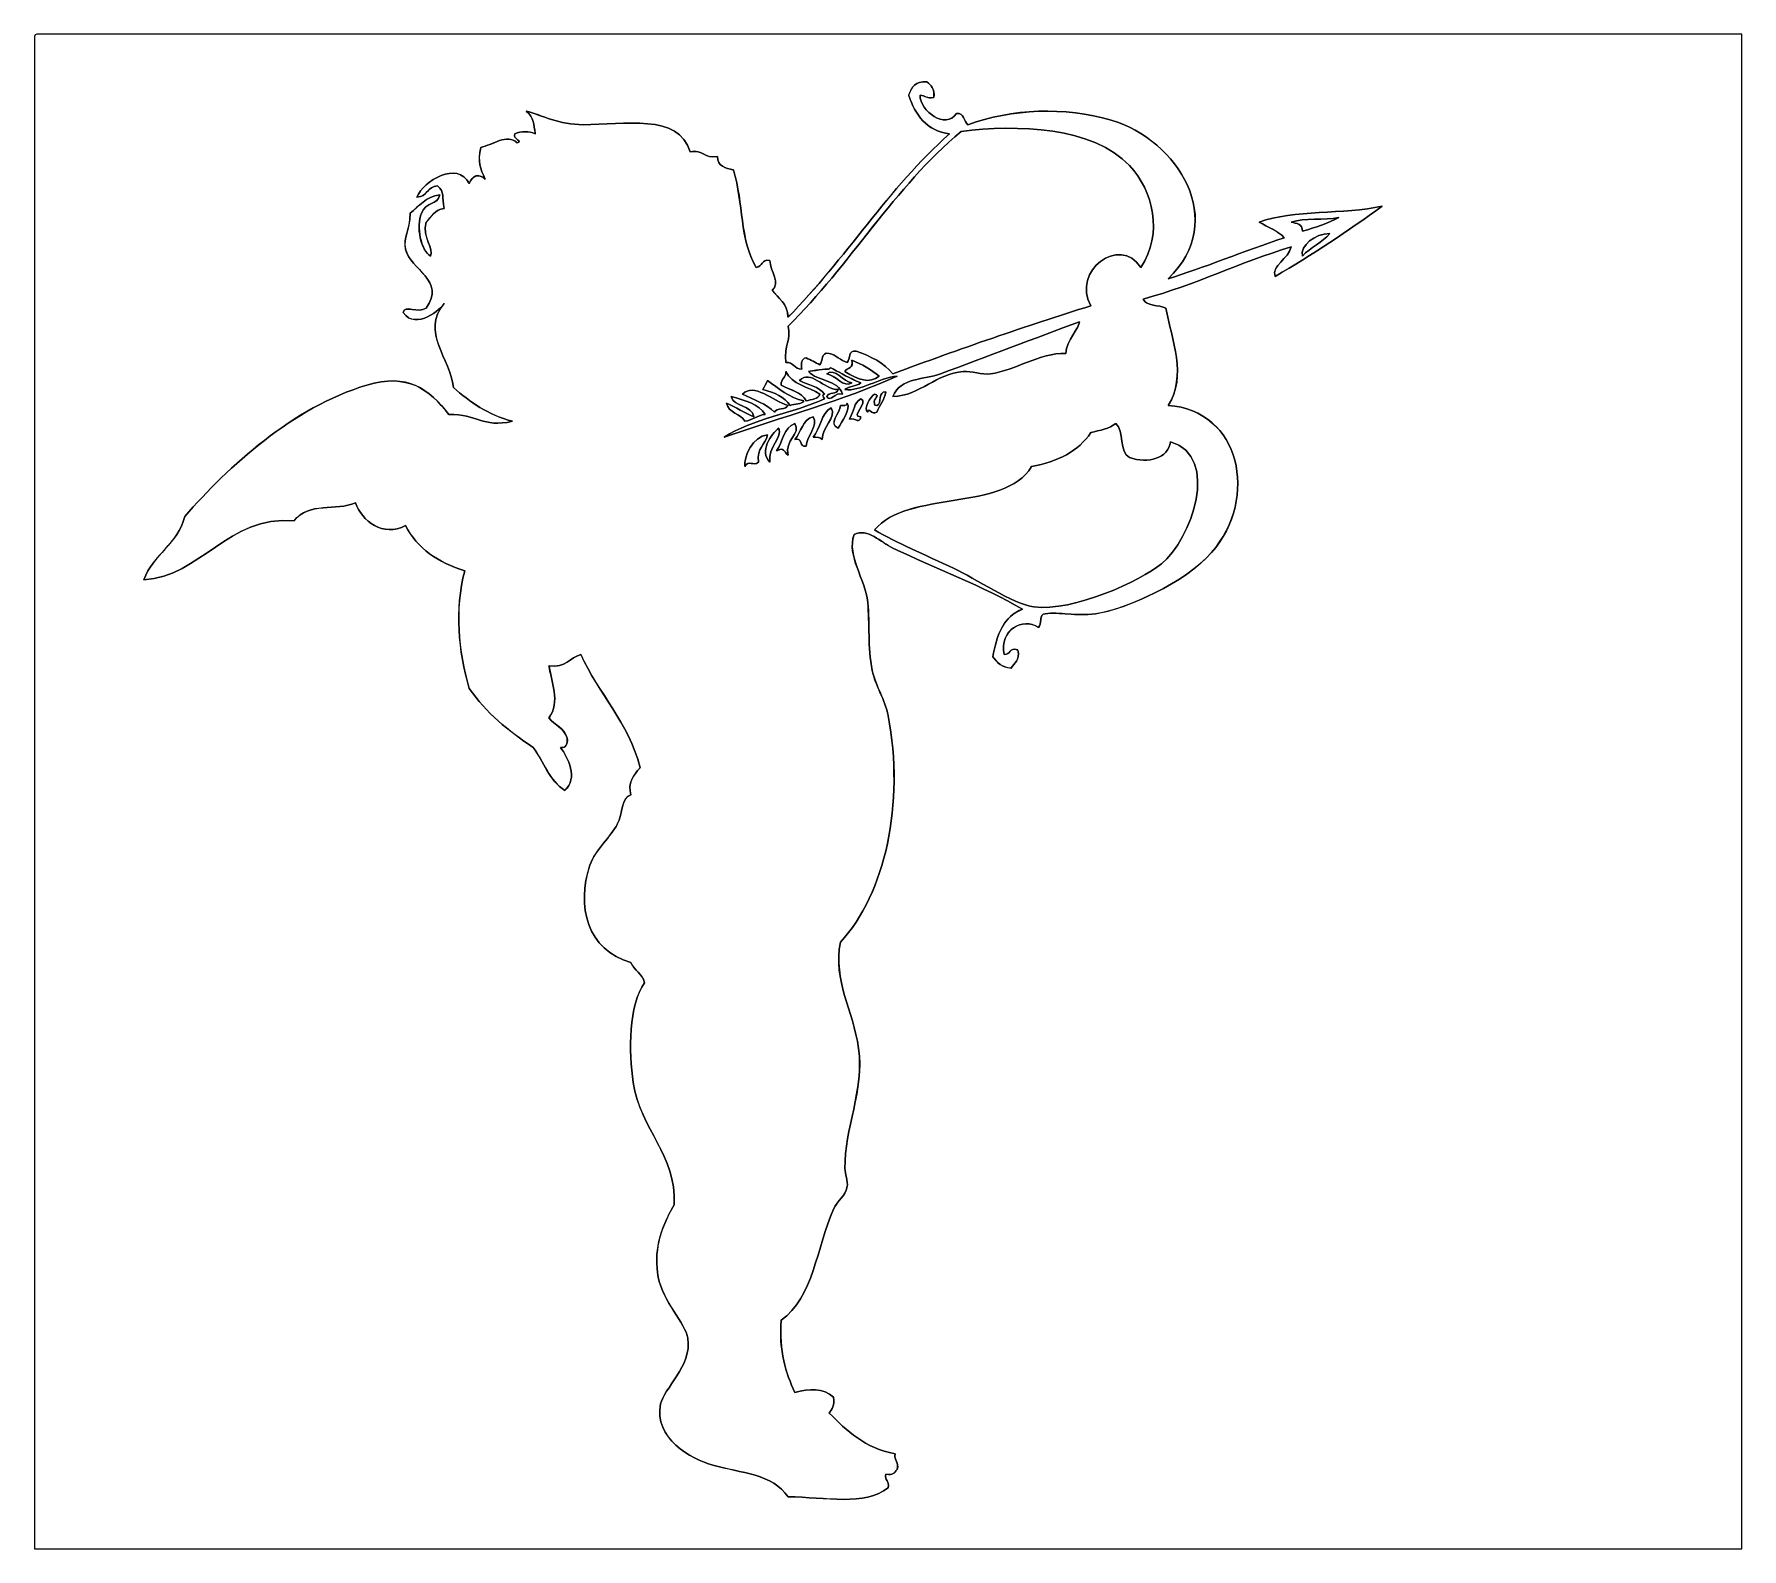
# Model space of a CAD drawing. Header units: centimetres. Extents: x -6.4 to 6.4, y -5.7 to 5.7.
import ezdxf

# ---------------------------------------------------------------- set-up
doc = ezdxf.new("R2010")
doc.units = ezdxf.units.CM
doc.header["$MEASUREMENT"] = 0
doc.layers.add('Layer 1', color=7, linetype='Continuous')

msp = doc.modelspace()

# ---------------------------------------------------------------- linework, layer by layer
at = {"layer": 'Layer 1', "color": 7}
for points, knots in [([(-6.42504, 5.715), (-2.13582, 5.715), (2.15384, 5.715), (6.44297, 5.715), (6.44297, 5.715), (6.44297, 1.905), (6.44297, -1.90503), (6.44297, -5.715), (6.44297, -5.715), (2.1478, -5.715), (-2.14707, -5.715), (-6.44224, -5.715), (-6.44224, -5.715), (-6.44224, -1.92209), (-6.44224, 1.87084), (-6.44224, 5.66375), (-6.44224, 5.66375), (-6.44369, 5.68799), (-6.44506, 5.71214), (-6.42504, 5.715)], [0, 0, 0, 0, 0.16666667, 0.16666667, 0.16666667, 0.16666667, 0.33333333, 0.33333333, 0.33333333, 0.33333333, 0.5, 0.5, 0.5, 0.5, 0.66666667, 0.66666667, 0.66666667, 0.66666667, 1, 1, 1, 1]), ([(1.68405, 5.06577), (1.33401, 5.16991), (0.92943, 5.15142), (0.60169, 5.03159), (0.60169, 5.03159), (0.56989, 5.05691), (0.57595, 5.11988), (0.51581, 5.11702), (0.51581, 5.11702), (0.43522, 4.99163), (0.23996, 5.13372), (0.24091, 5.2537), (0.24091, 5.2537), (0.28136, 5.2541), (0.2915, 5.22428), (0.34399, 5.23661), (0.34399, 5.23661), (0.355, 5.30448), (0.32219, 5.32882), (0.29248, 5.3562), (0.29248, 5.3562), (0.20633, 5.36213), (0.17479, 5.31376), (0.15503, 5.25367), (0.15503, 5.25367), (0.20707, 5.10609), (0.28526, 4.98451), (0.46428, 4.96321), (0.46428, 4.96321), (0.00232, 4.55697), (-0.32185, 4.01367), (-0.75553, 3.57931), (-0.75553, 3.57931), (-0.75841, 3.68464), (-0.83062, 3.72105), (-0.87578, 3.78434), (-0.87578, 3.78434), (-0.80749, 3.83091), (-0.89091, 3.92729), (-0.89295, 4.00646), (-0.89295, 4.00646), (-0.95841, 4.02027), (-0.94568, 3.95637), (-0.99603, 3.95521), (-0.99603, 3.95521), (-1.12279, 4.1682), (-1.08869, 4.43575), (-1.16785, 4.68988), (-1.16785, 4.68988), (-1.22788, 4.70422), (-1.28969, 4.71676), (-1.2881, 4.79238), (-1.2881, 4.79238), (-1.39139, 4.76939), (-1.39097, 4.84956), (-1.49426, 4.82656), (-1.49426, 4.82656), (-1.57927, 5.12168), (-1.99557, 5.03037), (-2.30174, 5.03159), (-2.30174, 5.03159), (-2.48139, 5.0323), (-2.61276, 5.10245), (-2.73124, 5.13412), (-2.73124, 5.13412), (-2.66808, 5.08311), (-2.67843, 5.03538), (-2.6625, 4.96325), (-2.6625, 4.96325), (-2.71108, 4.98431), (-2.76855, 4.98431), (-2.81712, 4.96325), (-2.81712, 4.96325), (-2.83979, 4.92049), (-2.7492, 4.90978), (-2.79995, 4.89491), (-2.79995, 4.89491), (-2.87909, 4.9695), (-2.98452, 4.87649), (-3.07483, 4.86073), (-3.07483, 4.86073), (-3.0992, 4.74881), (-3.07838, 4.70071), (-3.04049, 4.62155), (-3.04049, 4.62155), (-3.09343, 4.6682), (-3.13656, 4.64774), (-3.16074, 4.58737), (-3.16074, 4.58737), (-3.25086, 4.76329), (-3.5074, 4.60679), (-3.5559, 4.48484), (-3.5559, 4.48484), (-3.47713, 4.48624), (-3.47748, 4.56631), (-3.40128, 4.57027), (-3.40128, 4.57027), (-3.34291, 4.51915), (-3.36982, 4.48862), (-3.34974, 4.3994), (-3.34974, 4.3994), (-3.42237, 4.39189), (-3.44637, 4.33603), (-3.48716, 4.29687), (-3.48716, 4.29687), (-3.51804, 4.18027), (-3.42551, 4.09682), (-3.45282, 4.04059), (-3.45282, 4.04059), (-3.52786, 4.08676), (-3.56318, 4.25847), (-3.52153, 4.36521), (-3.52153, 4.36521), (-3.48814, 4.45078), (-3.39842, 4.42577), (-3.38408, 4.50189), (-3.38408, 4.50189), (-3.4911, 4.48871), (-3.53751, 4.41529), (-3.60741, 4.36521), (-3.60741, 4.36521), (-3.60849, 4.22339), (-3.6617, 4.18802), (-3.64178, 4.09184), (-3.64178, 4.09184), (-3.60955, 3.93632), (-3.33206, 3.8576), (-3.48716, 3.6476), (-3.48716, 3.6476), (-3.54516, 3.60513), (-3.65131, 3.67673), (-3.65898, 3.61344), (-3.65898, 3.61344), (-3.56217, 3.4758), (-3.3699, 3.64519), (-3.34973, 3.68178), (-3.34973, 3.68178), (-3.53327, 3.4676), (-3.30144, 3.2662), (-3.28099, 3.04964), (-3.28099, 3.04964), (-3.1569, 2.93955), (-3.02003, 2.84215), (-2.83432, 2.79336), (-2.83432, 2.79336), (-3.0662, 2.74089), (-3.09888, 2.85204), (-3.31536, 2.84461), (-3.31536, 2.84461), (-3.46347, 3.03807), (-3.62836, 3.15811), (-3.93385, 3.06673), (-3.93385, 3.06673), (-4.49418, 2.89909), (-4.97811, 2.45255), (-5.30828, 2.07579), (-5.30828, 2.07579), (-5.36009, 1.86534), (-5.54765, 1.78988), (-5.61753, 1.5974), (-5.61753, 1.5974), (-5.18692, 1.61944), (-4.98385, 2.08701), (-4.48363, 2.04161), (-4.48363, 2.04161), (-4.36959, 2.18761), (-4.16764, 2.11297), (-4.01976, 2.17829), (-4.01976, 2.17829), (-3.97399, 2.04372), (-3.80976, 1.91527), (-3.6418, 2.00742), (-3.6418, 2.00742), (-3.55473, 1.83203), (-3.39497, 1.72895), (-3.1951, 1.66571), (-3.1951, 1.66571), (-3.27381, 1.36636), (-3.24331, 1.0646), (-3.16076, 0.77729), (-3.16076, 0.77729), (-3.03569, 0.59412), (-2.86466, 0.45667), (-2.67969, 0.33305), (-2.67969, 0.33305), (-2.59844, 0.22592), (-2.55674, 0.07947), (-2.43916, 0.00843), (-2.43916, 0.00843), (-2.33833, 0.10029), (-2.41442, 0.25616), (-2.47353, 0.33305), (-2.47353, 0.33305), (-2.42826, 0.32792), (-2.41715, 0.35673), (-2.42199, 0.40139), (-2.42199, 0.40139), (-2.44279, 0.47751), (-2.51626, 0.50127), (-2.55941, 0.55517), (-2.55941, 0.55517), (-2.46956, 0.67024), (-2.5456, 0.84325), (-2.55941, 0.94813), (-2.55941, 0.94813), (-2.43318, 0.9308), (-2.40317, 1.00917), (-2.3189, 1.03356), (-2.3189, 1.03356), (-2.18499, 0.73389), (-1.95851, 0.5263), (-1.8722, 0.1793), (-1.8722, 0.1793), (-1.92178, 0.12517), (-1.96827, 0.05918), (-1.94091, -0.02573), (-1.94091, -0.02573), (-2.01756, -0.04991), (-2.00139, -0.16382), (-2.04399, -0.24785), (-2.04399, -0.24785), (-2.09048, -0.33953), (-2.20917, -0.43523), (-2.25015, -0.55538), (-2.25015, -0.55538), (-2.35479, -0.86206), (-2.27214, -1.20123), (-1.9409, -1.29005), (-1.9409, -1.29005), (-1.91762, -1.35231), (-1.85398, -1.37445), (-1.83782, -1.44383), (-1.83782, -1.44383), (-1.9586, -1.60787), (-1.9595, -1.96543), (-1.92373, -2.19559), (-1.92373, -2.19559), (-1.86687, -2.56127), (-1.59842, -2.73568), (-1.61448, -3.11819), (-1.61448, -3.11819), (-1.72833, -3.31369), (-1.76871, -3.47855), (-1.73473, -3.6649), (-1.73473, -3.6649), (-1.70176, -3.84582), (-1.52984, -4.01169), (-1.5114, -4.12623), (-1.5114, -4.12623), (-1.47809, -4.33298), (-1.69581, -4.5103), (-1.71756, -4.62172), (-1.71756, -4.62172), (-1.76862, -4.88321), (-1.48856, -5.03508), (-1.3224, -5.08302), (-1.3224, -5.08302), (-1.11351, -5.14329), (-0.8706, -5.14906), (-0.75545, -5.32223), (-0.75545, -5.32223), (-0.47105, -5.3249), (-0.17649, -5.39499), (0.00049, -5.25389), (0.00049, -5.25389), (0.01295, -5.20161), (-0.02914, -5.20365), (-0.01668, -5.15136), (-0.01668, -5.15136), (0.03809, -5.16597), (0.04854, -5.13646), (0.06923, -5.1172), (0.06923, -5.1172), (0.08301, -5.05793), (0.04362, -5.05153), (0.05206, -4.99758), (0.05206, -4.99758), (-0.17559, -4.9563), (-0.31084, -4.82314), (-0.44618, -4.69005), (-0.44618, -4.69005), (-0.4234, -4.66145), (-0.40065, -4.63279), (-0.41181, -4.57043), (-0.41181, -4.57043), (-0.49203, -4.49725), (-0.59411, -4.50592), (-0.70388, -4.53627), (-0.70388, -4.53627), (-0.77148, -4.38707), (-0.82593, -4.2248), (-0.80696, -3.98953), (-0.80696, -3.98953), (-0.56442, -3.82345), (-0.53907, -3.43557), (-0.4118, -3.15234), (-0.4118, -3.15234), (-0.38008, -3.0817), (-0.32213, -3.05876), (-0.30872, -2.9815), (-0.30872, -2.9815), (-0.30208, -2.94321), (-0.32523, -2.8835), (-0.32589, -2.84482), (-0.32589, -2.84482), (-0.3311, -2.54587), (-0.17865, -2.25255), (-0.22281, -1.93928), (-0.22281, -1.93928), (-0.26422, -1.64562), (-0.41641, -1.43231), (-0.36023, -1.1363), (-0.36023, -1.1363), (-0.02093, -0.77157), (0.12552, -0.09032), (0.00056, 0.57222), (0.00056, 0.57222), (-0.02145, 0.68893), (-0.09591, 0.79677), (-0.11969, 0.91393), (-0.11969, 0.91393), (-0.15546, 1.0899), (-0.13773, 1.26516), (-0.15406, 1.42651), (-0.15406, 1.42651), (-0.17277, 1.61132), (-0.31408, 1.77184), (-0.25714, 1.93906), (-0.25714, 1.93906), (-0.15266, 1.99203), (-0.0537, 1.87844), (0.03493, 1.83653), (0.03493, 1.83653), (0.36008, 1.68283), (0.72131, 1.54726), (1.01421, 1.37523), (1.01421, 1.37523), (0.87184, 1.32319), (0.81844, 1.18267), (0.79088, 1.01643), (0.79088, 1.01643), (0.82054, 0.97187), (0.85927, 0.93637), (0.92833, 0.931), (0.92833, 0.931), (0.95159, 0.9705), (0.99739, 0.98759), (0.97984, 1.06768), (0.97984, 1.06768), (0.91028, 1.09128), (0.92549, 1.03059), (0.87676, 1.0335), (0.87676, 1.0335), (0.83702, 1.21942), (1.01593, 1.31779), (1.13446, 1.23853), (1.13446, 1.23853), (1.16396, 1.26046), (1.1348, 1.34069), (1.18597, 1.34106), (1.18597, 1.34106), (1.28963, 1.35776), (1.41655, 1.31987), (1.56395, 1.34106), (1.56395, 1.34106), (1.80118, 1.37519), (2.24493, 1.57866), (2.44012, 1.80236), (2.44012, 1.80236), (2.80271, 2.21794), (2.65501, 2.87834), (2.1137, 2.9129), (2.1137, 2.9129), (2.25663, 3.13534), (2.1414, 3.40762), (2.09653, 3.64757), (2.09653, 3.64757), (2.04285, 3.67392), (1.94799, 3.65932), (1.92474, 3.71591), (1.92474, 3.71591), (2.32074, 3.82323), (2.65366, 3.9933), (3.04128, 4.10898), (3.04128, 4.10898), (3.02342, 4.02029), (2.89116, 3.96756), (2.92103, 3.88686), (2.92103, 3.88686), (3.20313, 4.05053), (3.46925, 4.2301), (3.72851, 4.4165), (3.72851, 4.4165), (3.44191, 4.35411), (3.05681, 4.38967), (2.8008, 4.29688), (2.8008, 4.29688), (2.86343, 4.25666), (2.94399, 4.23428), (2.98979, 4.17729), (2.98979, 4.17729), (2.69772, 4.08614), (2.36574, 3.94366), (2.1136, 3.86976), (2.1136, 3.86976), (2.57069, 4.30723), (2.18562, 4.91654), (1.68405, 5.06577)], [0, 0, 0, 0, 0.00970874, 0.00970874, 0.00970874, 0.00970874, 0.01941748, 0.01941748, 0.01941748, 0.01941748, 0.02912621, 0.02912621, 0.02912621, 0.02912621, 0.03883495, 0.03883495, 0.03883495, 0.03883495, 0.04854369, 0.04854369, 0.04854369, 0.04854369, 0.05825243, 0.05825243, 0.05825243, 0.05825243, 0.06796117, 0.06796117, 0.06796117, 0.06796117, 0.0776699, 0.0776699, 0.0776699, 0.0776699, 0.08737864, 0.08737864, 0.08737864, 0.08737864, 0.09708738, 0.09708738, 0.09708738, 0.09708738, 0.10679612, 0.10679612, 0.10679612, 0.10679612, 0.11650485, 0.11650485, 0.11650485, 0.11650485, 0.12621359, 0.12621359, 0.12621359, 0.12621359, 0.13592233, 0.13592233, 0.13592233, 0.13592233, 0.14563107, 0.14563107, 0.14563107, 0.14563107, 0.15533981, 0.15533981, 0.15533981, 0.15533981, 0.16504854, 0.16504854, 0.16504854, 0.16504854, 0.17475728, 0.17475728, 0.17475728, 0.17475728, 0.18446602, 0.18446602, 0.18446602, 0.18446602, 0.19417476, 0.19417476, 0.19417476, 0.19417476, 0.2038835, 0.2038835, 0.2038835, 0.2038835, 0.21359223, 0.21359223, 0.21359223, 0.21359223, 0.22330097, 0.22330097, 0.22330097, 0.22330097, 0.23300971, 0.23300971, 0.23300971, 0.23300971, 0.24271845, 0.24271845, 0.24271845, 0.24271845, 0.25242718, 0.25242718, 0.25242718, 0.25242718, 0.26213592, 0.26213592, 0.26213592, 0.26213592, 0.27184466, 0.27184466, 0.27184466, 0.27184466, 0.2815534, 0.2815534, 0.2815534, 0.2815534, 0.29126214, 0.29126214, 0.29126214, 0.29126214, 0.30097087, 0.30097087, 0.30097087, 0.30097087, 0.31067961, 0.31067961, 0.31067961, 0.31067961, 0.32038835, 0.32038835, 0.32038835, 0.32038835, 0.33009709, 0.33009709, 0.33009709, 0.33009709, 0.33980583, 0.33980583, 0.33980583, 0.33980583, 0.34951456, 0.34951456, 0.34951456, 0.34951456, 0.3592233, 0.3592233, 0.3592233, 0.3592233, 0.36893204, 0.36893204, 0.36893204, 0.36893204, 0.37864078, 0.37864078, 0.37864078, 0.37864078, 0.38834951, 0.38834951, 0.38834951, 0.38834951, 0.39805825, 0.39805825, 0.39805825, 0.39805825, 0.40776699, 0.40776699, 0.40776699, 0.40776699, 0.41747573, 0.41747573, 0.41747573, 0.41747573, 0.42718447, 0.42718447, 0.42718447, 0.42718447, 0.4368932, 0.4368932, 0.4368932, 0.4368932, 0.44660194, 0.44660194, 0.44660194, 0.44660194, 0.45631068, 0.45631068, 0.45631068, 0.45631068, 0.46601942, 0.46601942, 0.46601942, 0.46601942, 0.47572816, 0.47572816, 0.47572816, 0.47572816, 0.48543689, 0.48543689, 0.48543689, 0.48543689, 0.49514563, 0.49514563, 0.49514563, 0.49514563, 0.50485437, 0.50485437, 0.50485437, 0.50485437, 0.51456311, 0.51456311, 0.51456311, 0.51456311, 0.52427184, 0.52427184, 0.52427184, 0.52427184, 0.53398058, 0.53398058, 0.53398058, 0.53398058, 0.54368932, 0.54368932, 0.54368932, 0.54368932, 0.55339806, 0.55339806, 0.55339806, 0.55339806, 0.5631068, 0.5631068, 0.5631068, 0.5631068, 0.57281553, 0.57281553, 0.57281553, 0.57281553, 0.58252427, 0.58252427, 0.58252427, 0.58252427, 0.59223301, 0.59223301, 0.59223301, 0.59223301, 0.60194175, 0.60194175, 0.60194175, 0.60194175, 0.61165049, 0.61165049, 0.61165049, 0.61165049, 0.62135922, 0.62135922, 0.62135922, 0.62135922, 0.63106796, 0.63106796, 0.63106796, 0.63106796, 0.6407767, 0.6407767, 0.6407767, 0.6407767, 0.65048544, 0.65048544, 0.65048544, 0.65048544, 0.66019417, 0.66019417, 0.66019417, 0.66019417, 0.66990291, 0.66990291, 0.66990291, 0.66990291, 0.67961165, 0.67961165, 0.67961165, 0.67961165, 0.68932039, 0.68932039, 0.68932039, 0.68932039, 0.69902913, 0.69902913, 0.69902913, 0.69902913, 0.70873786, 0.70873786, 0.70873786, 0.70873786, 0.7184466, 0.7184466, 0.7184466, 0.7184466, 0.72815534, 0.72815534, 0.72815534, 0.72815534, 0.73786408, 0.73786408, 0.73786408, 0.73786408, 0.74757282, 0.74757282, 0.74757282, 0.74757282, 0.75728155, 0.75728155, 0.75728155, 0.75728155, 0.76699029, 0.76699029, 0.76699029, 0.76699029, 0.77669903, 0.77669903, 0.77669903, 0.77669903, 0.78640777, 0.78640777, 0.78640777, 0.78640777, 0.7961165, 0.7961165, 0.7961165, 0.7961165, 0.80582524, 0.80582524, 0.80582524, 0.80582524, 0.81553398, 0.81553398, 0.81553398, 0.81553398, 0.82524272, 0.82524272, 0.82524272, 0.82524272, 0.83495146, 0.83495146, 0.83495146, 0.83495146, 0.84466019, 0.84466019, 0.84466019, 0.84466019, 0.85436893, 0.85436893, 0.85436893, 0.85436893, 0.86407767, 0.86407767, 0.86407767, 0.86407767, 0.87378641, 0.87378641, 0.87378641, 0.87378641, 0.88349515, 0.88349515, 0.88349515, 0.88349515, 0.89320388, 0.89320388, 0.89320388, 0.89320388, 0.90291262, 0.90291262, 0.90291262, 0.90291262, 0.91262136, 0.91262136, 0.91262136, 0.91262136, 0.9223301, 0.9223301, 0.9223301, 0.9223301, 0.93203883, 0.93203883, 0.93203883, 0.93203883, 0.94174757, 0.94174757, 0.94174757, 0.94174757, 0.95145631, 0.95145631, 0.95145631, 0.95145631, 0.96116505, 0.96116505, 0.96116505, 0.96116505, 0.97087379, 0.97087379, 0.97087379, 0.97087379, 0.98058252, 0.98058252, 0.98058252, 0.98058252, 1, 1, 1, 1]), ([(1.90738, 3.95523), (1.74704, 4.19867), (1.38327, 3.92906), (1.52942, 3.66477), (1.52942, 3.66477), (1.04068, 3.51369), (0.54218, 3.33925), (0.03474, 3.15222), (0.03474, 3.15222), (-0.03122, 3.23469), (-0.13062, 3.28393), (-0.24016, 3.32309), (-0.24016, 3.32309), (-0.30374, 3.33505), (-0.283, 3.26319), (-0.30887, 3.23766), (-0.30887, 3.23766), (-0.36232, 3.25287), (-0.38891, 3.29476), (-0.44632, 3.306), (-0.44632, 3.306), (-0.5099, 3.31799), (-0.48916, 3.2461), (-0.51506, 3.22057), (-0.51506, 3.22057), (-0.55014, 3.23692), (-0.58303, 3.25547), (-0.61814, 3.27182), (-0.61814, 3.27182), (-0.65568, 3.26931), (-0.65502, 3.22877), (-0.65251, 3.18639), (-0.65251, 3.18639), (-0.70982, 3.18634), (-0.71114, 3.24198), (-0.77276, 3.23764), (-0.77276, 3.23764), (-0.78871, 3.36996), (-0.7277, 3.40766), (-0.75559, 3.51101), (-0.75559, 3.51101), (-0.2891, 3.96969), (0.04581, 4.55926), (0.5501, 4.98035), (0.5501, 4.98035), (0.97079, 5.03642), (1.54996, 5.01427), (1.82145, 4.72405), (1.82145, 4.72405), (1.99951, 4.53377), (2.07854, 4.21055), (1.90738, 3.95523)], [0, 0, 0, 0, 0.07142857, 0.07142857, 0.07142857, 0.07142857, 0.14285714, 0.14285714, 0.14285714, 0.14285714, 0.21428571, 0.21428571, 0.21428571, 0.21428571, 0.28571429, 0.28571429, 0.28571429, 0.28571429, 0.35714286, 0.35714286, 0.35714286, 0.35714286, 0.42857143, 0.42857143, 0.42857143, 0.42857143, 0.5, 0.5, 0.5, 0.5, 0.57142857, 0.57142857, 0.57142857, 0.57142857, 0.64285714, 0.64285714, 0.64285714, 0.64285714, 0.71428571, 0.71428571, 0.71428571, 0.71428571, 0.78571429, 0.78571429, 0.78571429, 0.78571429, 0.85714286, 0.85714286, 0.85714286, 0.85714286, 1, 1, 1, 1]), ([(3.40209, 4.3311), (3.31885, 4.28858), (3.22588, 4.25575), (3.12719, 4.22857), (3.12719, 4.22857), (3.12968, 4.28228), (3.08314, 4.28725), (3.04128, 4.29691), (3.04128, 4.29691), (3.14087, 4.3289), (3.29144, 4.31014), (3.40209, 4.3311)], [0, 0, 0, 0, 0.25, 0.25, 0.25, 0.25, 0.5, 0.5, 0.5, 0.5, 1, 1, 1, 1]), ([(3.33335, 4.21151), (3.27766, 4.14161), (3.18674, 4.10671), (3.12719, 4.04064), (3.12719, 4.04064), (3.106, 4.11906), (3.2218, 4.20822), (3.33335, 4.21151)], [0, 0, 0, 0, 0.33333333, 0.33333333, 0.33333333, 0.33333333, 1, 1, 1, 1]), ([(1.44351, 3.54518), (1.44444, 3.49824), (1.34564, 3.40365), (1.34043, 3.30597), (1.34043, 3.30597), (1.13824, 3.31012), (0.96136, 3.17685), (0.77345, 3.15219), (0.77345, 3.15219), (0.70423, 3.14309), (0.63251, 3.17322), (0.56729, 3.16928), (0.56729, 3.16928), (0.36229, 3.15682), (0.24791, 2.98661), (0.03471, 2.98135), (0.03471, 2.98135), (0.093, 3.12417), (0.27519, 3.10719), (0.3955, 3.15222), (0.3955, 3.15222), (0.73806, 3.28038), (1.11342, 3.42022), (1.44351, 3.54518)], [0, 0, 0, 0, 0.14285714, 0.14285714, 0.14285714, 0.14285714, 0.28571429, 0.28571429, 0.28571429, 0.28571429, 0.42857143, 0.42857143, 0.42857143, 0.42857143, 0.57142857, 0.57142857, 0.57142857, 0.57142857, 0.71428571, 0.71428571, 0.71428571, 0.71428571, 1, 1, 1, 1]), ([(-0.27451, 3.25475), (-0.19662, 3.22398), (-0.12888, 3.18313), (-0.06835, 3.13513), (-0.06835, 3.13513), (-0.1423, 3.07422), (-0.22435, 3.10661), (-0.32603, 3.16931), (-0.32603, 3.16931), (-0.3107, 3.19958), (-0.25633, 3.19106), (-0.27451, 3.25475)], [0, 0, 0, 0, 0.25, 0.25, 0.25, 0.25, 0.5, 0.5, 0.5, 0.5, 1, 1, 1, 1]), ([(-0.20579, 3.08388), (-0.23402, 3.05501), (-0.299, 3.06269), (-0.32604, 3.0326), (-0.32604, 3.0326), (-0.21309, 3.01731), (-0.07082, 3.12031), (0.06912, 3.13513), (0.06912, 3.13513), (-0.33598, 2.95138), (-0.80043, 2.82668), (-1.2366, 2.67383), (-1.2366, 2.67383), (-1.02692, 2.81271), (-0.71788, 2.85277), (-0.48069, 2.96429), (-0.48069, 2.96429), (-0.49125, 2.9795), (-0.50143, 2.99485), (-0.48069, 2.99845), (-0.48069, 2.99845), (-0.51913, 3.05703), (-0.60475, 3.06867), (-0.66968, 3.10098), (-0.66968, 3.10098), (-0.5853, 3.19041), (-0.48542, 3.03055), (-0.37761, 3.03264), (-0.37761, 3.03264), (-0.38319, 2.99263), (-0.45257, 3.01605), (-0.46352, 2.98139), (-0.46352, 2.98139), (-0.43415, 2.93157), (-0.401, 3.0201), (-0.34324, 2.99848), (-0.34324, 2.99848), (-0.37626, 3.10802), (-0.53406, 3.09347), (-0.60094, 3.16935), (-0.60094, 3.16935), (-0.61663, 3.16885), (-0.4869, 3.18779), (-0.46352, 3.18644), (-0.46352, 3.18644), (-0.41851, 3.18385), (-0.46188, 3.21184), (-0.41198, 3.18644), (-0.41198, 3.18644), (-0.35721, 3.15852), (-0.2939, 3.11774), (-0.20579, 3.08388)], [0, 0, 0, 0, 0.07142857, 0.07142857, 0.07142857, 0.07142857, 0.14285714, 0.14285714, 0.14285714, 0.14285714, 0.21428571, 0.21428571, 0.21428571, 0.21428571, 0.28571429, 0.28571429, 0.28571429, 0.28571429, 0.35714286, 0.35714286, 0.35714286, 0.35714286, 0.42857143, 0.42857143, 0.42857143, 0.42857143, 0.5, 0.5, 0.5, 0.5, 0.57142857, 0.57142857, 0.57142857, 0.57142857, 0.64285714, 0.64285714, 0.64285714, 0.64285714, 0.71428571, 0.71428571, 0.71428571, 0.71428571, 0.78571429, 0.78571429, 0.78571429, 0.78571429, 0.85714286, 0.85714286, 0.85714286, 0.85714286, 1, 1, 1, 1]), ([(-0.91017, 3.10097), (-0.82812, 3.0402), (-0.75049, 2.97503), (-0.63529, 2.94719), (-0.63529, 2.94719), (-0.65265, 2.91891), (-0.70826, 2.92864), (-0.73837, 2.91301), (-0.73837, 2.91301), (-0.78285, 2.97696), (-0.85555, 3.01286), (-0.94453, 3.0326), (-0.94453, 3.0326), (-0.93559, 3.0579), (-0.91911, 3.07568), (-0.91017, 3.10097)], [0, 0, 0, 0, 0.2, 0.2, 0.2, 0.2, 0.4, 0.4, 0.4, 0.4, 0.6, 0.6, 0.6, 0.6, 1, 1, 1, 1]), ([(-0.51504, 2.99844), (-0.52496, 2.95706), (-0.57989, 2.96045), (-0.61812, 2.94719), (-0.61812, 2.94719), (-0.65138, 3.01662), (-0.7434, 3.02762), (-0.80711, 3.06678), (-0.80711, 3.06678), (-0.81158, 3.11681), (-0.76827, 3.11927), (-0.77277, 3.16931), (-0.77277, 3.16931), (-0.72689, 3.07253), (-0.60254, 3.05382), (-0.51504, 2.99844)], [0, 0, 0, 0, 0.2, 0.2, 0.2, 0.2, 0.4, 0.4, 0.4, 0.4, 0.6, 0.6, 0.6, 0.6, 1, 1, 1, 1]), ([(-0.4635, 3.15222), (-0.39775, 3.14299), (-0.33422, 3.04234), (-0.27451, 3.08388), (-0.27451, 3.08388), (-0.34081, 3.09253), (-0.39828, 3.19921), (-0.4635, 3.15222)], [0, 0, 0, 0, 0.33333333, 0.33333333, 0.33333333, 0.33333333, 1, 1, 1, 1]), ([(-1.01325, 2.8276), (-1.02905, 2.9201), (-1.16208, 2.89602), (-1.18507, 2.98138), (-1.18507, 2.98138), (-1.085, 2.94992), (-0.97671, 2.92661), (-0.92737, 2.8447), (-0.92737, 2.8447), (-0.99053, 2.83917), (-1.02243, 2.80255), (-1.08199, 2.79345), (-1.08199, 2.79345), (-1.1117, 2.85502), (-1.20597, 2.85237), (-1.21941, 2.93013), (-1.21941, 2.93013), (-1.14641, 2.9002), (-1.08815, 2.85565), (-1.01325, 2.8276)], [0, 0, 0, 0, 0.16666667, 0.16666667, 0.16666667, 0.16666667, 0.33333333, 0.33333333, 0.33333333, 0.33333333, 0.5, 0.5, 0.5, 0.5, 0.66666667, 0.66666667, 0.66666667, 0.66666667, 1, 1, 1, 1]), ([(-0.75554, 2.91304), (-0.77004, 2.87621), (-0.84412, 2.89862), (-0.85862, 2.86179), (-0.85862, 2.86179), (-0.91725, 2.92876), (-1.01652, 2.95535), (-1.09913, 2.99847), (-1.09913, 2.99847), (-1.01539, 3.08801), (-0.86728, 2.94764), (-0.75554, 2.91304)], [0, 0, 0, 0, 0.25, 0.25, 0.25, 0.25, 0.5, 0.5, 0.5, 0.5, 1, 1, 1, 1]), ([(-0.20579, 2.96429), (-0.14441, 2.93786), (-0.29099, 2.82427), (-0.20579, 2.82761), (-0.20579, 2.82761), (-0.22151, 2.77025), (-0.23773, 2.81914), (-0.2917, 2.81052), (-0.2917, 2.81052), (-0.24773, 2.88436), (-0.26636, 2.9228), (-0.20579, 2.96429)], [0, 0, 0, 0, 0.25, 0.25, 0.25, 0.25, 0.5, 0.5, 0.5, 0.5, 1, 1, 1, 1]), ([(-0.0168, 3.01554), (-0.02752, 2.95217), (-0.06509, 2.9155), (-0.08554, 2.86176), (-0.08554, 2.86176), (-0.12467, 2.83829), (-0.1501, 2.90581), (-0.15425, 2.86176), (-0.15425, 2.86176), (-0.18944, 2.89237), (-0.13385, 2.97714), (-0.10274, 2.99844), (-0.10274, 2.99844), (-0.05128, 2.9872), (-0.11914, 2.96193), (-0.10274, 2.9301), (-0.10274, 2.9301), (-0.10589, 2.91557), (-0.09602, 2.91399), (-0.08557, 2.91301), (-0.08557, 2.91301), (-0.04159, 2.92627), (-0.0817, 3.02316), (-0.0168, 3.01554)], [0, 0, 0, 0, 0.14285714, 0.14285714, 0.14285714, 0.14285714, 0.28571429, 0.28571429, 0.28571429, 0.28571429, 0.42857143, 0.42857143, 0.42857143, 0.42857143, 0.57142857, 0.57142857, 0.57142857, 0.57142857, 0.71428571, 0.71428571, 0.71428571, 0.71428571, 1, 1, 1, 1]), ([(-0.42913, 2.89594), (-0.38997, 2.82225), (-0.49813, 2.74859), (-0.49787, 2.65673), (-0.49787, 2.65673), (-0.51314, 2.66999), (-0.53666, 2.67509), (-0.56658, 2.67382), (-0.56658, 2.67382), (-0.50932, 2.73653), (-0.50824, 2.85501), (-0.42913, 2.89594)], [0, 0, 0, 0, 0.25, 0.25, 0.25, 0.25, 0.5, 0.5, 0.5, 0.5, 1, 1, 1, 1]), ([(-0.30885, 2.9301), (-0.28115, 2.8847), (-0.34933, 2.78871), (-0.37759, 2.74217), (-0.37759, 2.74217), (-0.45736, 2.77561), (-0.36068, 2.85388), (-0.36042, 2.91304), (-0.36042, 2.91304), (-0.33605, 2.91155), (-0.31176, 2.91021), (-0.30885, 2.9301)], [0, 0, 0, 0, 0.25, 0.25, 0.25, 0.25, 0.5, 0.5, 0.5, 0.5, 1, 1, 1, 1]), ([(-0.82428, 2.74217), (-0.79232, 2.66999), (-0.91051, 2.60051), (-0.89299, 2.48589), (-0.89299, 2.48589), (-0.97491, 2.5627), (-0.88434, 2.69983), (-0.82428, 2.74217)], [0, 0, 0, 0, 0.33333333, 0.33333333, 0.33333333, 0.33333333, 1, 1, 1, 1]), ([(-0.704, 2.77635), (-0.65495, 2.69846), (-0.78396, 2.65133), (-0.75554, 2.53717), (-0.75554, 2.53717), (-0.7898, 2.56929), (-0.78263, 2.59921), (-0.84145, 2.57133), (-0.84145, 2.57133), (-0.79267, 2.63671), (-0.79142, 2.74936), (-0.704, 2.77635)], [0, 0, 0, 0, 0.25, 0.25, 0.25, 0.25, 0.5, 0.5, 0.5, 0.5, 1, 1, 1, 1]), ([(-0.56655, 2.8276), (-0.52223, 2.76005), (-0.61531, 2.68298), (-0.61809, 2.60548), (-0.61809, 2.60548), (-0.6768, 2.59265), (-0.63992, 2.67491), (-0.704, 2.65673), (-0.704, 2.65673), (-0.65548, 2.711), (-0.64738, 2.80546), (-0.56655, 2.8276)], [0, 0, 0, 0, 0.25, 0.25, 0.25, 0.25, 0.5, 0.5, 0.5, 0.5, 1, 1, 1, 1]), ([(1.82147, 2.52008), (1.96091, 2.47325), (2.1145, 2.51225), (2.13072, 2.63967), (2.13072, 2.63967), (2.50997, 2.52434), (2.29032, 1.90402), (2.06198, 1.71707), (2.06198, 1.71707), (1.90625, 1.58957), (1.3983, 1.35531), (1.0999, 1.39245), (1.0999, 1.39245), (0.9448, 1.41176), (0.65093, 1.61219), (0.49858, 1.68291), (0.49858, 1.68291), (0.27175, 1.78819), (0.06776, 1.87539), (-0.10277, 1.97337), (-0.10277, 1.97337), (0.14731, 2.27711), (0.87296, 2.10788), (1.0827, 2.45176), (1.0827, 2.45176), (1.27952, 2.48952), (1.43634, 2.56707), (1.5294, 2.70804), (1.5294, 2.70804), (1.59867, 2.72458), (1.66947, 2.7396), (1.71839, 2.77638), (1.71839, 2.77638), (1.78387, 2.72185), (1.74053, 2.55916), (1.82147, 2.52008)], [0, 0, 0, 0, 0.1, 0.1, 0.1, 0.1, 0.2, 0.2, 0.2, 0.2, 0.3, 0.3, 0.3, 0.3, 0.4, 0.4, 0.4, 0.4, 0.5, 0.5, 0.5, 0.5, 0.6, 0.6, 0.6, 0.6, 0.7, 0.7, 0.7, 0.7, 0.8, 0.8, 0.8, 0.8, 1, 1, 1, 1]), ([(-0.91017, 2.69092), (-0.92525, 2.6148), (-0.99375, 2.59181), (-0.97891, 2.48589), (-0.97891, 2.48589), (-1.01778, 2.44932), (-1.05445, 2.50812), (-1.08199, 2.45171), (-1.08199, 2.45171), (-1.08696, 2.52537), (-1.02642, 2.68097), (-0.91017, 2.69092)], [0, 0, 0, 0, 0.25, 0.25, 0.25, 0.25, 0.5, 0.5, 0.5, 0.5, 1, 1, 1, 1])]:
    msp.add_open_spline(points, degree=3, knots=knots, dxfattribs=at)
at = {"layer": 'Layer 1'}
for points, knots in [([(2.11354, 3.8698), (2.36569, 3.9437), (2.69766, 4.08618), (2.98973, 4.17733), (2.98973, 4.17733), (2.94396, 4.23432), (2.86339, 4.25671), (2.80074, 4.29692), (2.80074, 4.29692), (3.05678, 4.38968), (3.44185, 4.35415), (3.72845, 4.41654), (3.72845, 4.41654), (3.46918, 4.23014), (3.20309, 4.05057), (2.92097, 3.8869), (2.92097, 3.8869), (2.8911, 3.9676), (3.02336, 4.0203), (3.04122, 4.10902), (3.04122, 4.10902), (2.65361, 3.99334), (2.32068, 3.82327), (1.92452, 3.71606), (1.92452, 3.71606), (1.94778, 3.65947), (2.04263, 3.67407), (2.09631, 3.64772), (2.09631, 3.64772), (2.14118, 3.40777), (2.25644, 3.13549), (2.11348, 2.91305), (2.11348, 2.91305), (2.65479, 2.8785), (2.80248, 2.2181), (2.4399, 1.80251), (2.4399, 1.80251), (2.24472, 1.5788), (1.80096, 1.37531), (1.56373, 1.34121), (1.56373, 1.34121), (1.41633, 1.32002), (1.28941, 1.35791), (1.18575, 1.34121), (1.18575, 1.34121), (1.13455, 1.34087), (1.16374, 1.26062), (1.13424, 1.23868), (1.13424, 1.23868), (1.01571, 1.31795), (0.8368, 1.2196), (0.87654, 1.03365), (0.87654, 1.03365), (0.92528, 1.03074), (0.91006, 1.09144), (0.97962, 1.06783), (0.97962, 1.06783), (0.99716, 0.98774), (0.95136, 0.97065), (0.92811, 0.93115), (0.92811, 0.93115), (0.85905, 0.93652), (0.82032, 0.97203), (0.79066, 1.01658), (0.79066, 1.01658), (0.81823, 1.18279), (0.87165, 1.32331), (1.01399, 1.37538), (1.01399, 1.37538), (0.72112, 1.54741), (0.35986, 1.68298), (0.03471, 1.83668), (0.03471, 1.83668), (-0.05393, 1.87856), (-0.15288, 1.99218), (-0.25736, 1.93921), (-0.25736, 1.93921), (-0.31427, 1.77199), (-0.17298, 1.61147), (-0.15428, 1.42666), (-0.15428, 1.42666), (-0.13796, 1.26532), (-0.15568, 1.09008), (-0.11991, 0.91408), (-0.11991, 0.91408), (-0.09612, 0.79695), (-0.02167, 0.6891), (0.00034, 0.57237), (0.00034, 0.57237), (0.12533, -0.0902), (-0.02114, -0.77145), (-0.36045, -1.13615), (-0.36045, -1.13615), (-0.41662, -1.43217), (-0.26443, -1.64547), (-0.22303, -1.93913), (-0.22303, -1.93913), (-0.17884, -2.2524), (-0.33132, -2.54571), (-0.32611, -2.84467), (-0.32611, -2.84467), (-0.32545, -2.88335), (-0.3023, -2.94307), (-0.30894, -2.98135), (-0.30894, -2.98135), (-0.32238, -3.05861), (-0.3803, -3.08155), (-0.41202, -3.15219), (-0.41202, -3.15219), (-0.53928, -3.43543), (-0.56463, -3.82328), (-0.80718, -3.98938), (-0.80718, -3.98938), (-0.82615, -4.22465), (-0.7717, -4.38692), (-0.7041, -4.53612), (-0.7041, -4.53612), (-0.59432, -4.50577), (-0.49227, -4.49709), (-0.41203, -4.57028), (-0.41203, -4.57028), (-0.40086, -4.63262), (-0.42362, -4.66127), (-0.4464, -4.6899), (-0.4464, -4.6899), (-0.31107, -4.82299), (-0.17581, -4.95615), (0.05184, -4.99743), (0.05184, -4.99743), (0.04343, -5.05135), (0.0828, -5.05776), (0.06901, -5.11705), (0.06901, -5.11705), (0.04832, -5.13634), (0.03787, -5.16581), (-0.0169, -5.15121), (-0.0169, -5.15121), (-0.02936, -5.20349), (0.01273, -5.20145), (0.00027, -5.25374), (0.00027, -5.25374), (-0.17668, -5.39484), (-0.47127, -5.32475), (-0.75567, -5.32208), (-0.75567, -5.32208), (-0.87082, -5.14891), (-1.11373, -5.14314), (-1.32262, -5.08287), (-1.32262, -5.08287), (-1.48878, -5.03493), (-1.76881, -4.88306), (-1.71778, -4.62157), (-1.71778, -4.62157), (-1.69603, -4.51015), (-1.47831, -4.33286), (-1.51162, -4.12608), (-1.51162, -4.12608), (-1.53006, -4.01157), (-1.70199, -3.84567), (-1.73495, -3.66475), (-1.73495, -3.66475), (-1.76892, -3.4784), (-1.72855, -3.31354), (-1.6147, -3.11804), (-1.6147, -3.11804), (-1.59867, -2.73553), (-1.86709, -2.56112), (-1.92395, -2.19544), (-1.92395, -2.19544), (-1.95972, -1.96531), (-1.95882, -1.60772), (-1.83804, -1.44368), (-1.83804, -1.44368), (-1.85421, -1.37433), (-1.91784, -1.35219), (-1.94112, -1.2899), (-1.94112, -1.2899), (-2.27235, -1.20108), (-2.35501, -0.86191), (-2.25037, -0.55523), (-2.25037, -0.55523), (-2.20939, -0.43508), (-2.09069, -0.33938), (-2.04421, -0.2477), (-2.04421, -0.2477), (-2.00161, -0.16369), (-2.01778, -0.04979), (-1.94113, -0.02558), (-1.94113, -0.02558), (-1.96849, 0.05932), (-1.922, 0.12531), (-1.87242, 0.17945), (-1.87242, 0.17945), (-1.95873, 0.52645), (-2.18521, 0.73404), (-2.31912, 1.03371), (-2.31912, 1.03371), (-2.40339, 1.00932), (-2.43339, 0.93095), (-2.55963, 0.94828), (-2.55963, 0.94828), (-2.54582, 0.8434), (-2.46978, 0.67039), (-2.55963, 0.55532), (-2.55963, 0.55532), (-2.51645, 0.50145), (-2.44298, 0.47769), (-2.42221, 0.40154), (-2.42221, 0.40154), (-2.41737, 0.35688), (-2.42848, 0.32807), (-2.47375, 0.3332), (-2.47375, 0.3332), (-2.41467, 0.25631), (-2.33855, 0.10045), (-2.43938, 0.00858), (-2.43938, 0.00858), (-2.55693, 0.07962), (-2.59866, 0.22607), (-2.67991, 0.3332), (-2.67991, 0.3332), (-2.86485, 0.45681), (-3.03591, 0.59426), (-3.16098, 0.77744), (-3.16098, 0.77744), (-3.24356, 1.06475), (-3.27404, 1.36651), (-3.19532, 1.66586), (-3.19532, 1.66586), (-3.39519, 1.7291), (-3.55494, 1.83218), (-3.64202, 2.00757), (-3.64202, 2.00757), (-3.81, 1.91542), (-3.9742, 2.04387), (-4.01998, 2.17844), (-4.01998, 2.17844), (-4.16786, 2.11311), (-4.36981, 2.18775), (-4.48385, 2.04176), (-4.48385, 2.04176), (-4.98407, 2.08716), (-5.18714, 1.61959), (-5.61775, 1.59755), (-5.61775, 1.59755), (-5.54787, 1.79003), (-5.36034, 1.86549), (-5.3085, 2.07594), (-5.3085, 2.07594), (-4.97833, 2.45268), (-4.4944, 2.89922), (-3.93407, 3.06688), (-3.93407, 3.06688), (-3.62858, 3.15829), (-3.46369, 3.03823), (-3.31558, 2.84476), (-3.31558, 2.84476), (-3.0991, 2.85219), (-3.06642, 2.74104), (-2.83454, 2.79351), (-2.83454, 2.79351), (-3.02025, 2.8423), (-3.15712, 2.93969), (-3.28121, 3.04979), (-3.28121, 3.04979), (-3.30166, 3.26635), (-3.53346, 3.46775), (-3.34995, 3.68193), (-3.34995, 3.68193), (-3.37011, 3.64536), (-3.56238, 3.47598), (-3.6592, 3.61359), (-3.6592, 3.61359), (-3.65153, 3.67688), (-3.5454, 3.60528), (-3.48738, 3.64775), (-3.48738, 3.64775), (-3.33228, 3.85775), (-3.60978, 3.93646), (-3.642, 4.09199), (-3.642, 4.09199), (-3.66192, 4.18814), (-3.60872, 4.22351), (-3.60763, 4.36536), (-3.60763, 4.36536), (-3.53773, 4.41545), (-3.49132, 4.48887), (-3.3843, 4.50204), (-3.3843, 4.50204), (-3.39864, 4.42592), (-3.48836, 4.45092), (-3.52175, 4.36536), (-3.52175, 4.36536), (-3.5634, 4.25863), (-3.52807, 4.08691), (-3.45304, 4.04074), (-3.45304, 4.04074), (-3.42576, 4.09696), (-3.51829, 4.18041), (-3.48738, 4.29702), (-3.48738, 4.29702), (-3.44658, 4.33618), (-3.42256, 4.39203), (-3.34996, 4.39955), (-3.34996, 4.39955), (-3.37004, 4.48874), (-3.34313, 4.51927), (-3.4015, 4.57042), (-3.4015, 4.57042), (-3.4777, 4.56648), (-3.47736, 4.48641), (-3.55612, 4.48499), (-3.55612, 4.48499), (-3.50762, 4.60691), (-3.25108, 4.76344), (-3.16096, 4.58752), (-3.16096, 4.58752), (-3.13678, 4.6479), (-3.09365, 4.66832), (-3.04071, 4.6217), (-3.04071, 4.6217), (-3.07862, 4.70086), (-3.09945, 4.74896), (-3.07505, 4.86088), (-3.07505, 4.86088), (-2.98472, 4.87665), (-2.87931, 4.96962), (-2.80017, 4.89506), (-2.80017, 4.89506), (-2.74942, 4.90993), (-2.84002, 4.92065), (-2.81734, 4.9634), (-2.81734, 4.9634), (-2.76876, 4.98446), (-2.71129, 4.98446), (-2.66272, 4.9634), (-2.66272, 4.9634), (-2.67865, 5.0355), (-2.66828, 5.08326), (-2.73146, 5.13427), (-2.73146, 5.13427), (-2.61298, 5.10263), (-2.48161, 5.03248), (-2.30196, 5.03174), (-2.30196, 5.03174), (-1.99581, 5.03052), (-1.57949, 5.12183), (-1.49448, 4.82671), (-1.49448, 4.82671), (-1.39119, 4.84973), (-1.39161, 4.76953), (-1.28832, 4.79253), (-1.28832, 4.79253), (-1.28991, 4.71691), (-1.22807, 4.70437), (-1.16807, 4.69003), (-1.16807, 4.69003), (-1.08891, 4.4359), (-1.12301, 4.16835), (-0.99625, 3.95536), (-0.99625, 3.95536), (-0.9459, 3.95652), (-0.95863, 4.02042), (-0.89317, 4.00661), (-0.89317, 4.00661), (-0.89113, 3.92745), (-0.80774, 3.83106), (-0.876, 3.78449), (-0.876, 3.78449), (-0.83081, 3.7212), (-0.7586, 3.68479), (-0.75575, 3.57946), (-0.75575, 3.57946), (-0.32207, 4.01383), (0.0021, 4.55712), (0.46406, 4.96336), (0.46406, 4.96336), (0.28502, 4.98466), (0.20683, 5.10624), (0.15481, 5.25382), (0.15481, 5.25382), (0.17457, 5.31391), (0.20611, 5.36227), (0.29226, 5.35635), (0.29226, 5.35635), (0.32197, 5.32897), (0.35478, 5.30462), (0.34377, 5.23676), (0.34377, 5.23676), (0.2913, 5.2244), (0.28117, 5.25422), (0.24069, 5.25385), (0.24069, 5.25385), (0.23974, 5.13386), (0.435, 4.99178), (0.51559, 5.11717), (0.51559, 5.11717), (0.57573, 5.12005), (0.56967, 5.05706), (0.60147, 5.03174), (0.60147, 5.03174), (0.92924, 5.15157), (1.33378, 5.17006), (1.68383, 5.06592), (1.68383, 5.06592), (2.18562, 4.91654), (2.57069, 4.30723), (2.11354, 3.8698)], [0, 0, 0, 0, 0.00970874, 0.00970874, 0.00970874, 0.00970874, 0.01941748, 0.01941748, 0.01941748, 0.01941748, 0.02912621, 0.02912621, 0.02912621, 0.02912621, 0.03883495, 0.03883495, 0.03883495, 0.03883495, 0.04854369, 0.04854369, 0.04854369, 0.04854369, 0.05825243, 0.05825243, 0.05825243, 0.05825243, 0.06796117, 0.06796117, 0.06796117, 0.06796117, 0.0776699, 0.0776699, 0.0776699, 0.0776699, 0.08737864, 0.08737864, 0.08737864, 0.08737864, 0.09708738, 0.09708738, 0.09708738, 0.09708738, 0.10679612, 0.10679612, 0.10679612, 0.10679612, 0.11650485, 0.11650485, 0.11650485, 0.11650485, 0.12621359, 0.12621359, 0.12621359, 0.12621359, 0.13592233, 0.13592233, 0.13592233, 0.13592233, 0.14563107, 0.14563107, 0.14563107, 0.14563107, 0.15533981, 0.15533981, 0.15533981, 0.15533981, 0.16504854, 0.16504854, 0.16504854, 0.16504854, 0.17475728, 0.17475728, 0.17475728, 0.17475728, 0.18446602, 0.18446602, 0.18446602, 0.18446602, 0.19417476, 0.19417476, 0.19417476, 0.19417476, 0.2038835, 0.2038835, 0.2038835, 0.2038835, 0.21359223, 0.21359223, 0.21359223, 0.21359223, 0.22330097, 0.22330097, 0.22330097, 0.22330097, 0.23300971, 0.23300971, 0.23300971, 0.23300971, 0.24271845, 0.24271845, 0.24271845, 0.24271845, 0.25242718, 0.25242718, 0.25242718, 0.25242718, 0.26213592, 0.26213592, 0.26213592, 0.26213592, 0.27184466, 0.27184466, 0.27184466, 0.27184466, 0.2815534, 0.2815534, 0.2815534, 0.2815534, 0.29126214, 0.29126214, 0.29126214, 0.29126214, 0.30097087, 0.30097087, 0.30097087, 0.30097087, 0.31067961, 0.31067961, 0.31067961, 0.31067961, 0.32038835, 0.32038835, 0.32038835, 0.32038835, 0.33009709, 0.33009709, 0.33009709, 0.33009709, 0.33980583, 0.33980583, 0.33980583, 0.33980583, 0.34951456, 0.34951456, 0.34951456, 0.34951456, 0.3592233, 0.3592233, 0.3592233, 0.3592233, 0.36893204, 0.36893204, 0.36893204, 0.36893204, 0.37864078, 0.37864078, 0.37864078, 0.37864078, 0.38834951, 0.38834951, 0.38834951, 0.38834951, 0.39805825, 0.39805825, 0.39805825, 0.39805825, 0.40776699, 0.40776699, 0.40776699, 0.40776699, 0.41747573, 0.41747573, 0.41747573, 0.41747573, 0.42718447, 0.42718447, 0.42718447, 0.42718447, 0.4368932, 0.4368932, 0.4368932, 0.4368932, 0.44660194, 0.44660194, 0.44660194, 0.44660194, 0.45631068, 0.45631068, 0.45631068, 0.45631068, 0.46601942, 0.46601942, 0.46601942, 0.46601942, 0.47572816, 0.47572816, 0.47572816, 0.47572816, 0.48543689, 0.48543689, 0.48543689, 0.48543689, 0.49514563, 0.49514563, 0.49514563, 0.49514563, 0.50485437, 0.50485437, 0.50485437, 0.50485437, 0.51456311, 0.51456311, 0.51456311, 0.51456311, 0.52427184, 0.52427184, 0.52427184, 0.52427184, 0.53398058, 0.53398058, 0.53398058, 0.53398058, 0.54368932, 0.54368932, 0.54368932, 0.54368932, 0.55339806, 0.55339806, 0.55339806, 0.55339806, 0.5631068, 0.5631068, 0.5631068, 0.5631068, 0.57281553, 0.57281553, 0.57281553, 0.57281553, 0.58252427, 0.58252427, 0.58252427, 0.58252427, 0.59223301, 0.59223301, 0.59223301, 0.59223301, 0.60194175, 0.60194175, 0.60194175, 0.60194175, 0.61165049, 0.61165049, 0.61165049, 0.61165049, 0.62135922, 0.62135922, 0.62135922, 0.62135922, 0.63106796, 0.63106796, 0.63106796, 0.63106796, 0.6407767, 0.6407767, 0.6407767, 0.6407767, 0.65048544, 0.65048544, 0.65048544, 0.65048544, 0.66019417, 0.66019417, 0.66019417, 0.66019417, 0.66990291, 0.66990291, 0.66990291, 0.66990291, 0.67961165, 0.67961165, 0.67961165, 0.67961165, 0.68932039, 0.68932039, 0.68932039, 0.68932039, 0.69902913, 0.69902913, 0.69902913, 0.69902913, 0.70873786, 0.70873786, 0.70873786, 0.70873786, 0.7184466, 0.7184466, 0.7184466, 0.7184466, 0.72815534, 0.72815534, 0.72815534, 0.72815534, 0.73786408, 0.73786408, 0.73786408, 0.73786408, 0.74757282, 0.74757282, 0.74757282, 0.74757282, 0.75728155, 0.75728155, 0.75728155, 0.75728155, 0.76699029, 0.76699029, 0.76699029, 0.76699029, 0.77669903, 0.77669903, 0.77669903, 0.77669903, 0.78640777, 0.78640777, 0.78640777, 0.78640777, 0.7961165, 0.7961165, 0.7961165, 0.7961165, 0.80582524, 0.80582524, 0.80582524, 0.80582524, 0.81553398, 0.81553398, 0.81553398, 0.81553398, 0.82524272, 0.82524272, 0.82524272, 0.82524272, 0.83495146, 0.83495146, 0.83495146, 0.83495146, 0.84466019, 0.84466019, 0.84466019, 0.84466019, 0.85436893, 0.85436893, 0.85436893, 0.85436893, 0.86407767, 0.86407767, 0.86407767, 0.86407767, 0.87378641, 0.87378641, 0.87378641, 0.87378641, 0.88349515, 0.88349515, 0.88349515, 0.88349515, 0.89320388, 0.89320388, 0.89320388, 0.89320388, 0.90291262, 0.90291262, 0.90291262, 0.90291262, 0.91262136, 0.91262136, 0.91262136, 0.91262136, 0.9223301, 0.9223301, 0.9223301, 0.9223301, 0.93203883, 0.93203883, 0.93203883, 0.93203883, 0.94174757, 0.94174757, 0.94174757, 0.94174757, 0.95145631, 0.95145631, 0.95145631, 0.95145631, 0.96116505, 0.96116505, 0.96116505, 0.96116505, 0.97087379, 0.97087379, 0.97087379, 0.97087379, 0.98058252, 0.98058252, 0.98058252, 0.98058252, 1, 1, 1, 1]), ([(1.82147, 4.72406), (1.54998, 5.01428), (0.97083, 5.03643), (0.55012, 4.98036), (0.55012, 4.98036), (0.0458, 4.55928), (-0.28909, 3.9697), (-0.75557, 3.51102), (-0.75557, 3.51102), (-0.72771, 3.40767), (-0.7887, 3.36997), (-0.77274, 3.23765), (-0.77274, 3.23765), (-0.71112, 3.24199), (-0.7098, 3.18635), (-0.65249, 3.1864), (-0.65249, 3.1864), (-0.655, 3.22879), (-0.65569, 3.26932), (-0.61812, 3.27183), (-0.61812, 3.27183), (-0.58304, 3.25548), (-0.55015, 3.23693), (-0.51504, 3.22058), (-0.51504, 3.22058), (-0.48914, 3.24611), (-0.50991, 3.31797), (-0.4463, 3.30601), (-0.4463, 3.30601), (-0.38889, 3.29477), (-0.36227, 3.25288), (-0.30885, 3.23767), (-0.30885, 3.23767), (-0.28297, 3.2632), (-0.30374, 3.33506), (-0.24014, 3.3231), (-0.24014, 3.3231), (-0.1306, 3.28394), (-0.03122, 3.23473), (0.03476, 3.15223), (0.03476, 3.15223), (0.54223, 3.33926), (1.04073, 3.5137), (1.52944, 3.66478), (1.52944, 3.66478), (1.38331, 3.92907), (1.74709, 4.19866), (1.9074, 3.95524), (1.9074, 3.95524), (2.07854, 4.21055), (1.99951, 4.53377), (1.82147, 4.72406)], [0, 0, 0, 0, 0.07142857, 0.07142857, 0.07142857, 0.07142857, 0.14285714, 0.14285714, 0.14285714, 0.14285714, 0.21428571, 0.21428571, 0.21428571, 0.21428571, 0.28571429, 0.28571429, 0.28571429, 0.28571429, 0.35714286, 0.35714286, 0.35714286, 0.35714286, 0.42857143, 0.42857143, 0.42857143, 0.42857143, 0.5, 0.5, 0.5, 0.5, 0.57142857, 0.57142857, 0.57142857, 0.57142857, 0.64285714, 0.64285714, 0.64285714, 0.64285714, 0.71428571, 0.71428571, 0.71428571, 0.71428571, 0.78571429, 0.78571429, 0.78571429, 0.78571429, 0.85714286, 0.85714286, 0.85714286, 0.85714286, 1, 1, 1, 1]), ([(3.04128, 4.29691), (3.08314, 4.28728), (3.12968, 4.28228), (3.12719, 4.22857), (3.12719, 4.22857), (3.22585, 4.25572), (3.31885, 4.28855), (3.40209, 4.3311), (3.40209, 4.3311), (3.29144, 4.31014), (3.14087, 4.3289), (3.04128, 4.29691)], [0, 0, 0, 0, 0.25, 0.25, 0.25, 0.25, 0.5, 0.5, 0.5, 0.5, 1, 1, 1, 1]), ([(3.12719, 4.04064), (3.18675, 4.10671), (3.27766, 4.14158), (3.33335, 4.21151), (3.33335, 4.21151), (3.2218, 4.20822), (3.106, 4.11906), (3.12719, 4.04064)], [0, 0, 0, 0, 0.33333333, 0.33333333, 0.33333333, 0.33333333, 1, 1, 1, 1]), ([(0.39553, 3.15222), (0.27522, 3.10719), (0.09303, 3.12417), (0.03474, 2.98135), (0.03474, 2.98135), (0.24794, 2.98662), (0.36232, 3.15682), (0.56732, 3.16928), (0.56732, 3.16928), (0.63254, 3.17325), (0.70427, 3.14311), (0.77348, 3.15219), (0.77348, 3.15219), (0.96139, 3.17685), (1.13826, 3.31009), (1.34046, 3.30597), (1.34046, 3.30597), (1.34565, 3.40365), (1.44447, 3.49822), (1.44354, 3.54518), (1.44354, 3.54518), (1.11342, 3.42022), (0.73806, 3.28038), (0.39553, 3.15222)], [0, 0, 0, 0, 0.14285714, 0.14285714, 0.14285714, 0.14285714, 0.28571429, 0.28571429, 0.28571429, 0.28571429, 0.42857143, 0.42857143, 0.42857143, 0.42857143, 0.57142857, 0.57142857, 0.57142857, 0.57142857, 0.71428571, 0.71428571, 0.71428571, 0.71428571, 1, 1, 1, 1]), ([(-0.32605, 3.16931), (-0.22437, 3.1066), (-0.14232, 3.07425), (-0.06837, 3.13513), (-0.06837, 3.13513), (-0.12891, 3.18313), (-0.19664, 3.22398), (-0.27453, 3.25475), (-0.27453, 3.25475), (-0.25633, 3.19106), (-0.3107, 3.19958), (-0.32605, 3.16931)], [0, 0, 0, 0, 0.25, 0.25, 0.25, 0.25, 0.5, 0.5, 0.5, 0.5, 1, 1, 1, 1]), ([(-0.41196, 3.1864), (-0.46189, 3.2118), (-0.4185, 3.18381), (-0.4635, 3.1864), (-0.4635, 3.1864), (-0.48692, 3.18775), (-0.61661, 3.16881), (-0.60092, 3.16931), (-0.60092, 3.16931), (-0.53403, 3.09345), (-0.37624, 3.10801), (-0.34322, 2.99844), (-0.34322, 2.99844), (-0.40098, 3.02006), (-0.43413, 2.93155), (-0.4635, 2.98135), (-0.4635, 2.98135), (-0.45255, 3.01601), (-0.38317, 2.99259), (-0.37759, 3.0326), (-0.37759, 3.0326), (-0.48541, 3.03051), (-0.58529, 3.19037), (-0.66966, 3.10094), (-0.66966, 3.10094), (-0.60476, 3.06866), (-0.51914, 3.05699), (-0.48067, 2.99841), (-0.48067, 2.99841), (-0.50141, 2.99481), (-0.49123, 2.97947), (-0.48067, 2.96425), (-0.48067, 2.96425), (-0.71787, 2.85273), (-1.0269, 2.81267), (-1.23658, 2.67379), (-1.23658, 2.67379), (-0.80041, 2.82664), (-0.33596, 2.95134), (0.06914, 3.13509), (0.06914, 3.13509), (-0.07077, 3.12027), (-0.21306, 3.0173), (-0.32602, 3.03256), (-0.32602, 3.03256), (-0.29901, 3.06262), (-0.234, 3.05497), (-0.20577, 3.08384), (-0.20577, 3.08384), (-0.2939, 3.11774), (-0.35721, 3.15852), (-0.41196, 3.1864)], [0, 0, 0, 0, 0.07142857, 0.07142857, 0.07142857, 0.07142857, 0.14285714, 0.14285714, 0.14285714, 0.14285714, 0.21428571, 0.21428571, 0.21428571, 0.21428571, 0.28571429, 0.28571429, 0.28571429, 0.28571429, 0.35714286, 0.35714286, 0.35714286, 0.35714286, 0.42857143, 0.42857143, 0.42857143, 0.42857143, 0.5, 0.5, 0.5, 0.5, 0.57142857, 0.57142857, 0.57142857, 0.57142857, 0.64285714, 0.64285714, 0.64285714, 0.64285714, 0.71428571, 0.71428571, 0.71428571, 0.71428571, 0.78571429, 0.78571429, 0.78571429, 0.78571429, 0.85714286, 0.85714286, 0.85714286, 0.85714286, 1, 1, 1, 1]), ([(-0.94454, 3.03263), (-0.85556, 3.01289), (-0.78285, 2.97699), (-0.73838, 2.91304), (-0.73838, 2.91304), (-0.70827, 2.92865), (-0.65265, 2.91891), (-0.6353, 2.94722), (-0.6353, 2.94722), (-0.7505, 2.97503), (-0.82815, 3.04019), (-0.91018, 3.101), (-0.91018, 3.101), (-0.91911, 3.07568), (-0.93559, 3.0579), (-0.94454, 3.03263)], [0, 0, 0, 0, 0.2, 0.2, 0.2, 0.2, 0.4, 0.4, 0.4, 0.4, 0.6, 0.6, 0.6, 0.6, 1, 1, 1, 1]), ([(-0.77274, 3.16931), (-0.76827, 3.1193), (-0.81158, 3.11682), (-0.80708, 3.06678), (-0.80708, 3.06678), (-0.74339, 3.02762), (-0.65137, 3.01661), (-0.61809, 2.94719), (-0.61809, 2.94719), (-0.57988, 2.96045), (-0.52493, 2.95706), (-0.51501, 2.99844), (-0.51501, 2.99844), (-0.60254, 3.05382), (-0.72689, 3.07253), (-0.77274, 3.16931)], [0, 0, 0, 0, 0.2, 0.2, 0.2, 0.2, 0.4, 0.4, 0.4, 0.4, 0.6, 0.6, 0.6, 0.6, 1, 1, 1, 1]), ([(-0.27451, 3.08388), (-0.33423, 3.04234), (-0.39773, 3.14299), (-0.4635, 3.15222), (-0.4635, 3.15222), (-0.39828, 3.19921), (-0.34081, 3.09253), (-0.27451, 3.08388)], [0, 0, 0, 0, 0.33333333, 0.33333333, 0.33333333, 0.33333333, 1, 1, 1, 1]), ([(-1.21941, 2.9301), (-1.20597, 2.85237), (-1.1117, 2.85498), (-1.08199, 2.79342), (-1.08199, 2.79342), (-1.02243, 2.80252), (-0.9905, 2.83914), (-0.92737, 2.84467), (-0.92737, 2.84467), (-0.97671, 2.92659), (-1.08501, 2.94989), (-1.18507, 2.98135), (-1.18507, 2.98135), (-1.16208, 2.896), (-1.02905, 2.9201), (-1.01325, 2.82757), (-1.01325, 2.82757), (-1.08815, 2.85565), (-1.14641, 2.9002), (-1.21941, 2.9301)], [0, 0, 0, 0, 0.16666667, 0.16666667, 0.16666667, 0.16666667, 0.33333333, 0.33333333, 0.33333333, 0.33333333, 0.5, 0.5, 0.5, 0.5, 0.66666667, 0.66666667, 0.66666667, 0.66666667, 1, 1, 1, 1]), ([(-1.09916, 2.99844), (-1.01656, 2.95531), (-0.91726, 2.92875), (-0.85865, 2.86176), (-0.85865, 2.86176), (-0.84415, 2.89859), (-0.77007, 2.87618), (-0.75557, 2.91301), (-0.75557, 2.91301), (-0.86728, 2.94764), (-1.01539, 3.08801), (-1.09916, 2.99844)], [0, 0, 0, 0, 0.25, 0.25, 0.25, 0.25, 0.5, 0.5, 0.5, 0.5, 1, 1, 1, 1]), ([(-0.2917, 2.81051), (-0.23772, 2.81914), (-0.22151, 2.77024), (-0.20579, 2.8276), (-0.20579, 2.8276), (-0.29099, 2.82427), (-0.14441, 2.93785), (-0.20579, 2.96428), (-0.20579, 2.96428), (-0.26636, 2.9228), (-0.24773, 2.88436), (-0.2917, 2.81051)], [0, 0, 0, 0, 0.25, 0.25, 0.25, 0.25, 0.5, 0.5, 0.5, 0.5, 1, 1, 1, 1]), ([(-0.08554, 2.91304), (-0.09602, 2.91402), (-0.10589, 2.91561), (-0.10271, 2.93013), (-0.10271, 2.93013), (-0.11911, 2.96196), (-0.05125, 2.98723), (-0.10271, 2.99847), (-0.10271, 2.99847), (-0.13383, 2.9772), (-0.18941, 2.8924), (-0.15422, 2.86179), (-0.15422, 2.86179), (-0.15009, 2.90584), (-0.12467, 2.83832), (-0.08551, 2.86179), (-0.08551, 2.86179), (-0.06508, 2.9155), (-0.02751, 2.9522), (-0.01677, 3.01557), (-0.01677, 3.01557), (-0.0817, 3.02316), (-0.04159, 2.92627), (-0.08554, 2.91304)], [0, 0, 0, 0, 0.14285714, 0.14285714, 0.14285714, 0.14285714, 0.28571429, 0.28571429, 0.28571429, 0.28571429, 0.42857143, 0.42857143, 0.42857143, 0.42857143, 0.57142857, 0.57142857, 0.57142857, 0.57142857, 0.71428571, 0.71428571, 0.71428571, 0.71428571, 1, 1, 1, 1]), ([(-0.56655, 2.67383), (-0.53663, 2.67513), (-0.5131, 2.67002), (-0.49784, 2.65674), (-0.49784, 2.65674), (-0.49813, 2.74858), (-0.38994, 2.82224), (-0.4291, 2.89595), (-0.4291, 2.89595), (-0.50824, 2.85501), (-0.50932, 2.73653), (-0.56655, 2.67383)], [0, 0, 0, 0, 0.25, 0.25, 0.25, 0.25, 0.5, 0.5, 0.5, 0.5, 1, 1, 1, 1]), ([(-0.36039, 2.91304), (-0.36068, 2.85391), (-0.45733, 2.77562), (-0.37756, 2.74217), (-0.37756, 2.74217), (-0.34933, 2.78871), (-0.28112, 2.8847), (-0.30882, 2.9301), (-0.30882, 2.9301), (-0.31176, 2.91021), (-0.33605, 2.91155), (-0.36039, 2.91304)], [0, 0, 0, 0, 0.25, 0.25, 0.25, 0.25, 0.5, 0.5, 0.5, 0.5, 1, 1, 1, 1]), ([(-0.893, 2.48589), (-0.91052, 2.60051), (-0.79233, 2.66999), (-0.82429, 2.74217), (-0.82429, 2.74217), (-0.88434, 2.69983), (-0.97491, 2.5627), (-0.893, 2.48589)], [0, 0, 0, 0, 0.33333333, 0.33333333, 0.33333333, 0.33333333, 1, 1, 1, 1]), ([(-0.84145, 2.57133), (-0.78266, 2.59922), (-0.78983, 2.56929), (-0.75554, 2.53717), (-0.75554, 2.53717), (-0.78396, 2.65134), (-0.65492, 2.69846), (-0.704, 2.77635), (-0.704, 2.77635), (-0.79142, 2.74936), (-0.79267, 2.63671), (-0.84145, 2.57133)], [0, 0, 0, 0, 0.25, 0.25, 0.25, 0.25, 0.5, 0.5, 0.5, 0.5, 1, 1, 1, 1]), ([(-0.704, 2.65676), (-0.63994, 2.67494), (-0.6768, 2.59268), (-0.61809, 2.60551), (-0.61809, 2.60551), (-0.61531, 2.68298), (-0.52223, 2.76005), (-0.56655, 2.82763), (-0.56655, 2.82763), (-0.64738, 2.80546), (-0.65548, 2.711), (-0.704, 2.65676)], [0, 0, 0, 0, 0.25, 0.25, 0.25, 0.25, 0.5, 0.5, 0.5, 0.5, 1, 1, 1, 1]), ([(1.71842, 2.77635), (1.6695, 2.73957), (1.59872, 2.72454), (1.52943, 2.70801), (1.52943, 2.70801), (1.43638, 2.56704), (1.27958, 2.48949), (1.08273, 2.45173), (1.08273, 2.45173), (0.87299, 2.10788), (0.14735, 2.27708), (-0.10274, 1.97334), (-0.10274, 1.97334), (0.06776, 1.87536), (0.27175, 1.78816), (0.49861, 1.68288), (0.49861, 1.68288), (0.65096, 1.61216), (0.9448, 1.41173), (1.09993, 1.39242), (1.09993, 1.39242), (1.39833, 1.35527), (1.9063, 1.58953), (2.06201, 1.71704), (2.06201, 1.71704), (2.29035, 1.90397), (2.51, 2.52431), (2.13075, 2.63964), (2.13075, 2.63964), (2.11453, 2.51222), (1.96091, 2.47322), (1.8215, 2.52005), (1.8215, 2.52005), (1.74053, 2.55916), (1.78387, 2.72185), (1.71842, 2.77635)], [0, 0, 0, 0, 0.1, 0.1, 0.1, 0.1, 0.2, 0.2, 0.2, 0.2, 0.3, 0.3, 0.3, 0.3, 0.4, 0.4, 0.4, 0.4, 0.5, 0.5, 0.5, 0.5, 0.6, 0.6, 0.6, 0.6, 0.7, 0.7, 0.7, 0.7, 0.8, 0.8, 0.8, 0.8, 1, 1, 1, 1]), ([(-1.08199, 2.45174), (-1.05445, 2.50812), (-1.01778, 2.44936), (-0.97891, 2.48592), (-0.97891, 2.48592), (-0.99378, 2.59183), (-0.92528, 2.61483), (-0.91017, 2.69095), (-0.91017, 2.69095), (-1.02642, 2.68097), (-1.08696, 2.52537), (-1.08199, 2.45174)], [0, 0, 0, 0, 0.25, 0.25, 0.25, 0.25, 0.5, 0.5, 0.5, 0.5, 1, 1, 1, 1])]:
    msp.add_open_spline(points, degree=3, knots=knots, dxfattribs=at)

doc.saveas('drawing.dxf')
